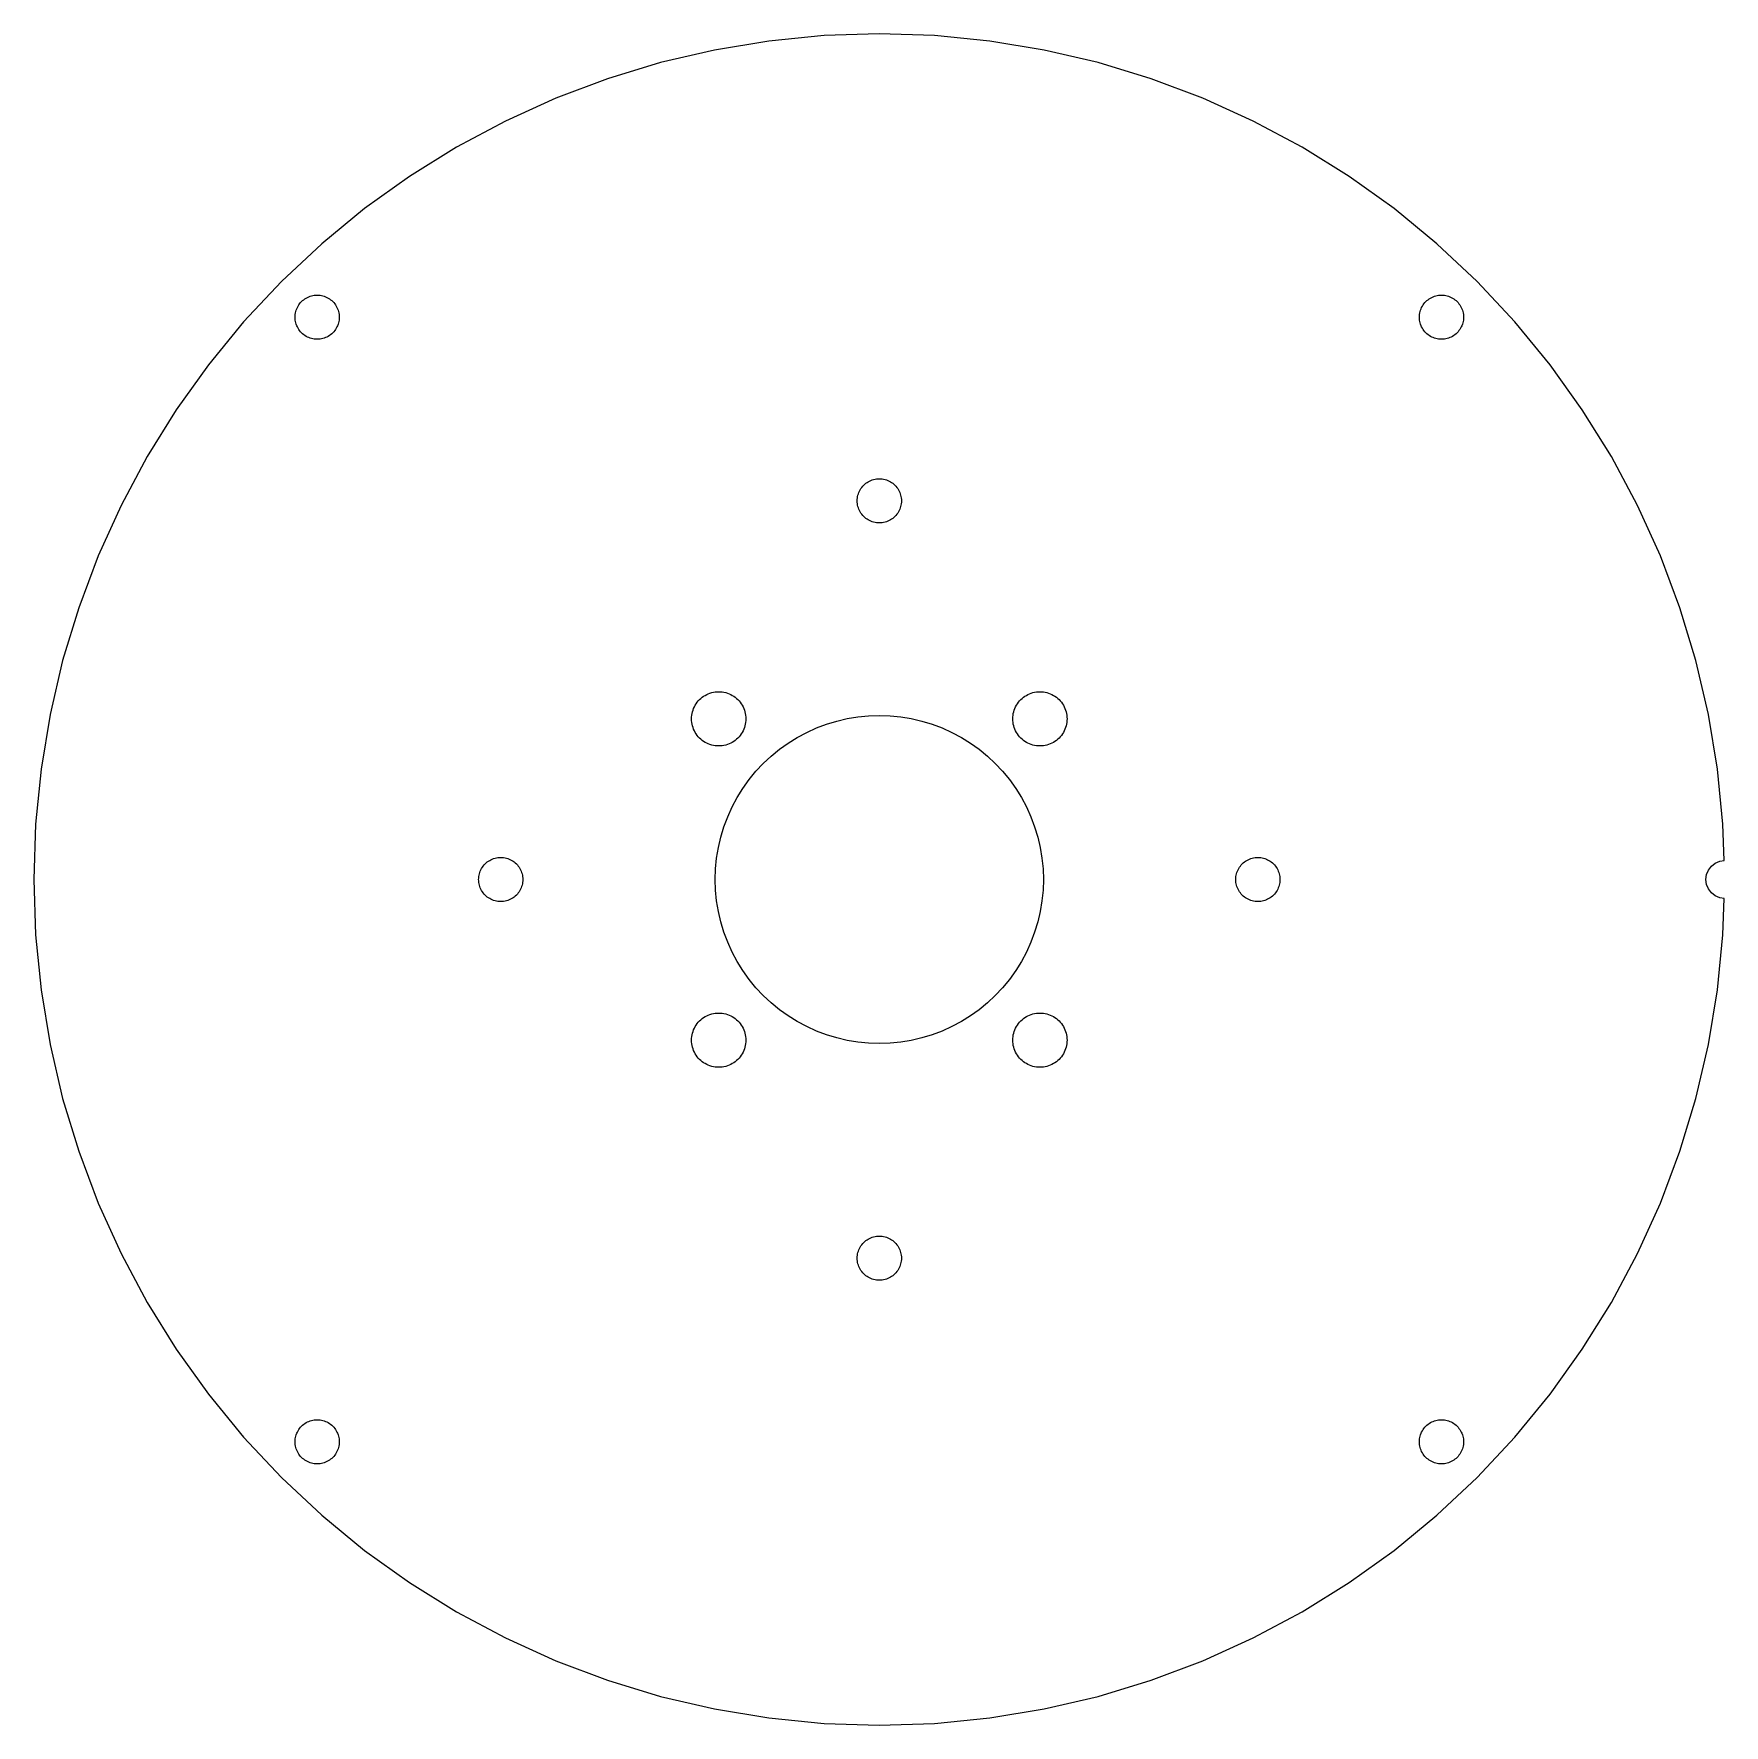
# Model space of a CAD drawing. Header units: metres. Extents: x -67 to 67, y -67 to 67.
import ezdxf

# ---------------------------------------------------------------- set-up
doc = ezdxf.new("R2010")
doc.units = ezdxf.units.M

msp = doc.modelspace()

# ---------------------------------------------------------------- linework, layer by layer
for p, q in [((0, 67), (-4.382, 66.8565)), ((4.382, 66.8565), (0, 67)), ((-13.071, 65.7126), (-17.3409, 64.717)), ((-8.74525, 66.4268), (-13.071, 65.7126)), ((-4.382, 66.8565), (-8.74525, 66.4268)), ((8.74525, 66.4268), (4.382, 66.8565)), ((13.071, 65.7126), (8.74525, 66.4268)), ((17.3409, 64.717), (13.071, 65.7126)), ((-17.3409, 64.717), (-21.5364, 63.4443)), ((21.5364, 63.4443), (17.3409, 64.717)), ((-21.5364, 63.4443), (-25.6398, 61.8999)), ((25.6398, 61.8999), (21.5364, 63.4443)), ((-25.6398, 61.8999), (-29.6333, 60.0905)), ((29.6333, 60.0905), (25.6398, 61.8999)), ((-29.6333, 60.0905), (-33.5, 58.0237)), ((33.5, 58.0237), (29.6333, 60.0905)), ((-33.5, 58.0237), (-37.2232, 55.7085)), ((37.2232, 55.7085), (33.5, 58.0237)), ((-37.2232, 55.7085), (-40.787, 53.1547)), ((40.787, 53.1547), (37.2232, 55.7085)), ((-40.787, 53.1547), (-44.1762, 50.3733)), ((44.1762, 50.3733), (40.787, 53.1547)), ((-44.1762, 50.3733), (-47.3761, 47.3761)), ((47.3761, 47.3761), (44.1762, 50.3733)), ((-47.3761, 47.3761), (-50.3733, 44.1762)), ((50.3733, 44.1762), (47.3761, 47.3761)), ((-46.0028, 45.52), (-45.9361, 45.6131)), ((-45.9361, 45.6131), (-45.8634, 45.7016)), ((-45.8634, 45.7016), (-45.7852, 45.7852)), ((-45.7852, 45.7852), (-45.7016, 45.8634)), ((-45.7016, 45.8634), (-45.6131, 45.9361)), ((-45.6131, 45.9361), (-45.52, 46.0028)), ((-45.52, 46.0028), (-45.4227, 46.0633)), ((-45.4227, 46.0633), (-45.3217, 46.1172)), ((-45.3217, 46.1172), (-45.2174, 46.1645)), ((-45.2174, 46.1645), (-45.1102, 46.2048)), ((-45.1102, 46.2048), (-45.0007, 46.2381)), ((-45.0007, 46.2381), (-44.8891, 46.2641)), ((-44.8891, 46.2641), (-44.7761, 46.2827)), ((-44.7761, 46.2827), (-44.6622, 46.294)), ((-44.6622, 46.294), (-44.5477, 46.2977)), ((-44.5477, 46.2977), (-44.4333, 46.294)), ((-44.4333, 46.294), (-44.3193, 46.2827)), ((-44.3193, 46.2827), (-44.2063, 46.2641)), ((-44.2063, 46.2641), (-44.0948, 46.2381)), ((-44.0948, 46.2381), (-43.9852, 46.2048)), ((-43.9852, 46.2048), (-43.878, 46.1645)), ((-43.878, 46.1645), (-43.7737, 46.1172)), ((-43.7737, 46.1172), (-43.6727, 46.0633)), ((-43.6727, 46.0633), (-43.5755, 46.0028)), ((-43.5755, 46.0028), (-43.4824, 45.9361)), ((-43.4824, 45.9361), (-43.3939, 45.8634)), ((-43.3939, 45.8634), (-43.3103, 45.7852)), ((-43.3103, 45.7852), (-43.232, 45.7016)), ((-43.232, 45.7016), (-43.1593, 45.6131)), ((-43.1593, 45.6131), (-43.0927, 45.52)), ((43.0927, 45.52), (43.1593, 45.6131)), ((43.1593, 45.6131), (43.232, 45.7016)), ((43.232, 45.7016), (43.3103, 45.7852)), ((43.3103, 45.7852), (43.3939, 45.8634)), ((43.3939, 45.8634), (43.4824, 45.9361)), ((43.4824, 45.9361), (43.5755, 46.0028)), ((43.5755, 46.0028), (43.6727, 46.0633)), ((43.6727, 46.0633), (43.7737, 46.1172)), ((43.7737, 46.1172), (43.878, 46.1645)), ((43.878, 46.1645), (43.9852, 46.2048)), ((43.9852, 46.2048), (44.0948, 46.2381)), ((44.0948, 46.2381), (44.2063, 46.2641)), ((44.2063, 46.2641), (44.3193, 46.2827)), ((44.3193, 46.2827), (44.4333, 46.294)), ((44.4333, 46.294), (44.5477, 46.2977)), ((44.5477, 46.2977), (44.6622, 46.294)), ((44.6622, 46.294), (44.7761, 46.2827)), ((44.7761, 46.2827), (44.8891, 46.2641)), ((44.8891, 46.2641), (45.0007, 46.2381)), ((45.0007, 46.2381), (45.1102, 46.2048)), ((45.1102, 46.2048), (45.2174, 46.1645)), ((45.2174, 46.1645), (45.3217, 46.1172)), ((45.3217, 46.1172), (45.4227, 46.0633)), ((45.4227, 46.0633), (45.52, 46.0028)), ((45.52, 46.0028), (45.6131, 45.9361)), ((45.6131, 45.9361), (45.7016, 45.8634)), ((45.7016, 45.8634), (45.7852, 45.7852)), ((45.7852, 45.7852), (45.8634, 45.7016)), ((45.8634, 45.7016), (45.9361, 45.6131)), ((45.9361, 45.6131), (46.0028, 45.52)), ((-46.2977, 44.5477), (-46.294, 44.6622)), ((-46.294, 44.4333), (-46.2977, 44.5477)), ((-46.294, 44.6622), (-46.2827, 44.7761)), ((-46.2827, 44.3193), (-46.294, 44.4333)), ((-46.2827, 44.7761), (-46.2641, 44.8891)), ((-46.2641, 44.2063), (-46.2827, 44.3193)), ((-46.2641, 44.8891), (-46.2381, 45.0007)), ((-46.2381, 45.0007), (-46.2048, 45.1102)), ((-46.2048, 45.1102), (-46.1645, 45.2174)), ((-46.1645, 45.2174), (-46.1172, 45.3217)), ((-46.1172, 45.3217), (-46.0633, 45.4227)), ((-46.0633, 45.4227), (-46.0028, 45.52)), ((-43.0927, 45.52), (-43.0322, 45.4227)), ((-43.0322, 45.4227), (-42.9782, 45.3217)), ((-42.9782, 45.3217), (-42.9309, 45.2174)), ((-42.9309, 45.2174), (-42.8906, 45.1102)), ((-42.8906, 45.1102), (-42.8573, 45.0007)), ((-42.8573, 45.0007), (-42.8313, 44.8891)), ((-42.8313, 44.8891), (-42.8127, 44.7761)), ((-42.8127, 44.3193), (-42.8313, 44.2063)), ((-42.8127, 44.7761), (-42.8015, 44.6622)), ((-42.8015, 44.4333), (-42.8127, 44.3193)), ((-42.8015, 44.6622), (-42.7977, 44.5477)), ((-42.7977, 44.5477), (-42.8015, 44.4333)), ((42.7977, 44.5477), (42.8015, 44.6622)), ((42.8015, 44.4333), (42.7977, 44.5477)), ((42.8015, 44.6622), (42.8127, 44.7761)), ((42.8127, 44.3193), (42.8015, 44.4333)), ((42.8127, 44.7761), (42.8313, 44.8891)), ((42.8313, 44.2063), (42.8127, 44.3193)), ((42.8313, 44.8891), (42.8573, 45.0007)), ((42.8573, 45.0007), (42.8906, 45.1102)), ((42.8906, 45.1102), (42.9309, 45.2174)), ((42.9309, 45.2174), (42.9782, 45.3217)), ((42.9782, 45.3217), (43.0322, 45.4227)), ((43.0322, 45.4227), (43.0927, 45.52)), ((46.0028, 45.52), (46.0633, 45.4227)), ((46.0633, 45.4227), (46.1172, 45.3217)), ((46.1172, 45.3217), (46.1645, 45.2174)), ((46.1645, 45.2174), (46.2048, 45.1102)), ((46.2048, 45.1102), (46.2381, 45.0007)), ((46.2381, 45.0007), (46.2641, 44.8891)), ((46.2641, 44.8891), (46.2827, 44.7761)), ((46.2827, 44.3193), (46.2641, 44.2063)), ((46.2827, 44.7761), (46.294, 44.6622)), ((46.294, 44.4333), (46.2827, 44.3193)), ((46.294, 44.6622), (46.2977, 44.5477)), ((46.2977, 44.5477), (46.294, 44.4333)), ((-50.3733, 44.1762), (-53.1547, 40.787)), ((-46.2381, 44.0948), (-46.2641, 44.2063)), ((-46.2048, 43.9852), (-46.2381, 44.0948)), ((-46.1645, 43.878), (-46.2048, 43.9852)), ((-46.1172, 43.7737), (-46.1645, 43.878)), ((-46.0633, 43.6727), (-46.1172, 43.7737)), ((-46.0028, 43.5755), (-46.0633, 43.6727)), ((-45.9361, 43.4824), (-46.0028, 43.5755)), ((-45.8634, 43.3939), (-45.9361, 43.4824)), ((-45.7852, 43.3103), (-45.8634, 43.3939)), ((-45.7016, 43.232), (-45.7852, 43.3103)), ((-45.6131, 43.1593), (-45.7016, 43.232)), ((-45.52, 43.0927), (-45.6131, 43.1593)), ((-45.4227, 43.0322), (-45.52, 43.0927)), ((-45.3217, 42.9782), (-45.4227, 43.0322)), ((-45.2174, 42.9309), (-45.3217, 42.9782)), ((-45.1102, 42.8906), (-45.2174, 42.9309)), ((-45.0007, 42.8573), (-45.1102, 42.8906)), ((-43.9852, 42.8906), (-44.0948, 42.8573)), ((-43.878, 42.9309), (-43.9852, 42.8906)), ((-43.7737, 42.9782), (-43.878, 42.9309)), ((-43.6727, 43.0322), (-43.7737, 42.9782)), ((-43.5755, 43.0927), (-43.6727, 43.0322)), ((-43.4824, 43.1593), (-43.5755, 43.0927)), ((-43.3939, 43.232), (-43.4824, 43.1593)), ((-43.3103, 43.3103), (-43.3939, 43.232)), ((-43.232, 43.3939), (-43.3103, 43.3103)), ((-43.1593, 43.4824), (-43.232, 43.3939)), ((-43.0927, 43.5755), (-43.1593, 43.4824)), ((-43.0322, 43.6727), (-43.0927, 43.5755)), ((-42.9782, 43.7737), (-43.0322, 43.6727)), ((-42.9309, 43.878), (-42.9782, 43.7737)), ((-42.8906, 43.9852), (-42.9309, 43.878)), ((-42.8573, 44.0948), (-42.8906, 43.9852)), ((-42.8313, 44.2063), (-42.8573, 44.0948)), ((42.8573, 44.0948), (42.8313, 44.2063)), ((42.8906, 43.9852), (42.8573, 44.0948)), ((42.9309, 43.878), (42.8906, 43.9852)), ((42.9782, 43.7737), (42.9309, 43.878)), ((43.0322, 43.6727), (42.9782, 43.7737)), ((43.0927, 43.5755), (43.0322, 43.6727)), ((43.1593, 43.4824), (43.0927, 43.5755)), ((43.232, 43.3939), (43.1593, 43.4824)), ((43.3103, 43.3103), (43.232, 43.3939)), ((43.3939, 43.232), (43.3103, 43.3103)), ((43.4824, 43.1593), (43.3939, 43.232)), ((43.5755, 43.0927), (43.4824, 43.1593)), ((43.6727, 43.0322), (43.5755, 43.0927)), ((43.7737, 42.9782), (43.6727, 43.0322)), ((43.878, 42.9309), (43.7737, 42.9782)), ((43.9852, 42.8906), (43.878, 42.9309)), ((44.0948, 42.8573), (43.9852, 42.8906)), ((45.1102, 42.8906), (45.0007, 42.8573)), ((45.2174, 42.9309), (45.1102, 42.8906)), ((45.3217, 42.9782), (45.2174, 42.9309)), ((45.4227, 43.0322), (45.3217, 42.9782)), ((45.52, 43.0927), (45.4227, 43.0322)), ((45.6131, 43.1593), (45.52, 43.0927)), ((45.7016, 43.232), (45.6131, 43.1593)), ((45.7852, 43.3103), (45.7016, 43.232)), ((45.8634, 43.3939), (45.7852, 43.3103)), ((45.9361, 43.4824), (45.8634, 43.3939)), ((46.0028, 43.5755), (45.9361, 43.4824)), ((46.0633, 43.6727), (46.0028, 43.5755)), ((46.1172, 43.7737), (46.0633, 43.6727)), ((46.1645, 43.878), (46.1172, 43.7737)), ((46.2048, 43.9852), (46.1645, 43.878)), ((46.2381, 44.0948), (46.2048, 43.9852)), ((46.2641, 44.2063), (46.2381, 44.0948)), ((53.1547, 40.787), (50.3733, 44.1762)), ((-44.8891, 42.8313), (-45.0007, 42.8573)), ((-44.7761, 42.8127), (-44.8891, 42.8313)), ((-44.6622, 42.8015), (-44.7761, 42.8127)), ((-44.5477, 42.7977), (-44.6622, 42.8015)), ((-44.4333, 42.8015), (-44.5477, 42.7977)), ((-44.3193, 42.8127), (-44.4333, 42.8015)), ((-44.2063, 42.8313), (-44.3193, 42.8127)), ((-44.0948, 42.8573), (-44.2063, 42.8313)), ((44.2063, 42.8313), (44.0948, 42.8573)), ((44.3193, 42.8127), (44.2063, 42.8313)), ((44.4333, 42.8015), (44.3193, 42.8127)), ((44.5477, 42.7977), (44.4333, 42.8015)), ((44.6622, 42.8015), (44.5477, 42.7977)), ((44.7761, 42.8127), (44.6622, 42.8015)), ((44.8891, 42.8313), (44.7761, 42.8127)), ((45.0007, 42.8573), (44.8891, 42.8313)), ((-53.1547, 40.787), (-55.7085, 37.2232)), ((55.7085, 37.2232), (53.1547, 40.787)), ((-55.7085, 37.2232), (-58.0237, 33.5)), ((58.0237, 33.5), (55.7085, 37.2232)), ((-58.0237, 33.5), (-60.0905, 29.6333)), ((60.0905, 29.6333), (58.0237, 33.5)), ((-1.56952, 30.774), (-1.51553, 30.875)), ((-1.51553, 30.875), (-1.45506, 30.9722)), ((-1.45506, 30.9722), (-1.38837, 31.0653)), ((-1.38837, 31.0653), (-1.31572, 31.1539)), ((-1.31572, 31.1539), (-1.23743, 31.2374)), ((-1.23743, 31.2374), (-1.15385, 31.3157)), ((-1.15385, 31.3157), (-1.06532, 31.3884)), ((-1.06532, 31.3884), (-0.972244, 31.4551)), ((-0.972244, 31.4551), (-0.875, 31.5155)), ((-0.875, 31.5155), (-0.774002, 31.5695)), ((-0.774002, 31.5695), (-0.669693, 31.6168)), ((-0.669693, 31.6168), (-0.562515, 31.6571)), ((-0.562515, 31.6571), (-0.452927, 31.6904)), ((-0.452927, 31.6904), (-0.3414, 31.7164)), ((-0.3414, 31.7164), (-0.228409, 31.735)), ((-0.228409, 31.735), (-0.114441, 31.7462)), ((-0.114441, 31.7462), (0, 31.75)), ((0, 31.75), (0.114441, 31.7462)), ((0.114441, 31.7462), (0.228409, 31.735)), ((0.228409, 31.735), (0.3414, 31.7164)), ((0.3414, 31.7164), (0.452927, 31.6904)), ((0.452927, 31.6904), (0.562515, 31.6571)), ((0.562515, 31.6571), (0.669693, 31.6168)), ((0.669693, 31.6168), (0.774002, 31.5695)), ((0.774002, 31.5695), (0.875, 31.5155)), ((0.875, 31.5155), (0.972244, 31.4551)), ((0.972244, 31.4551), (1.06532, 31.3884)), ((1.06532, 31.3884), (1.15385, 31.3157)), ((1.15385, 31.3157), (1.23743, 31.2374)), ((1.23743, 31.2374), (1.31572, 31.1539)), ((1.31572, 31.1539), (1.38837, 31.0653)), ((1.38837, 31.0653), (1.45506, 30.9722)), ((1.45506, 30.9722), (1.51553, 30.875)), ((1.51553, 30.875), (1.56952, 30.774)), ((-60.0905, 29.6333), (-61.8999, 25.6398)), ((-1.75, 30), (-1.74625, 30.1144)), ((-1.74625, 29.8855), (-1.75, 30)), ((-1.74625, 30.1144), (-1.73502, 30.2284)), ((-1.73502, 29.7716), (-1.74625, 29.8855)), ((-1.73502, 30.2284), (-1.71637, 30.3414)), ((-1.71637, 29.6586), (-1.73502, 29.7716)), ((-1.71637, 30.3414), (-1.69037, 30.4529)), ((-1.69037, 29.5471), (-1.71637, 29.6586)), ((-1.69037, 30.4529), (-1.65712, 30.5625)), ((-1.65712, 29.4375), (-1.69037, 29.5471)), ((-1.65712, 30.5625), (-1.61678, 30.6697)), ((-1.61678, 30.6697), (-1.56952, 30.774)), ((1.56952, 30.774), (1.61678, 30.6697)), ((1.61678, 30.6697), (1.65712, 30.5625)), ((1.65712, 30.5625), (1.69037, 30.4529)), ((1.69037, 29.5471), (1.65712, 29.4375)), ((1.69037, 30.4529), (1.71637, 30.3414)), ((1.71637, 29.6586), (1.69037, 29.5471)), ((1.71637, 30.3414), (1.73502, 30.2284)), ((1.73502, 29.7716), (1.71637, 29.6586)), ((1.73502, 30.2284), (1.74625, 30.1144)), ((1.74625, 29.8855), (1.73502, 29.7716)), ((1.74625, 30.1144), (1.75, 30)), ((1.75, 30), (1.74625, 29.8855)), ((61.8999, 25.6398), (60.0905, 29.6333)), ((-1.61678, 29.3303), (-1.65712, 29.4375)), ((-1.56952, 29.226), (-1.61678, 29.3303)), ((-1.51553, 29.125), (-1.56952, 29.226)), ((-1.45506, 29.0277), (-1.51553, 29.125)), ((-1.38837, 28.9347), (-1.45506, 29.0277)), ((-1.31572, 28.8461), (-1.38837, 28.9347)), ((-1.23743, 28.7626), (-1.31572, 28.8461)), ((-1.15385, 28.6843), (-1.23743, 28.7626)), ((-1.06532, 28.6116), (-1.15385, 28.6843)), ((-0.972244, 28.5449), (-1.06532, 28.6116)), ((-0.875, 28.4845), (-0.972244, 28.5449)), ((-0.774002, 28.4305), (-0.875, 28.4845)), ((-0.669693, 28.3832), (-0.774002, 28.4305)), ((-0.562515, 28.3429), (-0.669693, 28.3832)), ((-0.452927, 28.3096), (-0.562515, 28.3429)), ((-0.3414, 28.2836), (-0.452927, 28.3096)), ((-0.228409, 28.265), (-0.3414, 28.2836)), ((-0.114441, 28.2537), (-0.228409, 28.265)), ((0, 28.25), (-0.114441, 28.2537)), ((0.114441, 28.2537), (0, 28.25)), ((0.228409, 28.265), (0.114441, 28.2537)), ((0.3414, 28.2836), (0.228409, 28.265)), ((0.452927, 28.3096), (0.3414, 28.2836)), ((0.562515, 28.3429), (0.452927, 28.3096)), ((0.669693, 28.3832), (0.562515, 28.3429)), ((0.774002, 28.4305), (0.669693, 28.3832)), ((0.875, 28.4845), (0.774002, 28.4305)), ((0.972244, 28.5449), (0.875, 28.4845)), ((1.06532, 28.6116), (0.972244, 28.5449)), ((1.15385, 28.6843), (1.06532, 28.6116)), ((1.23743, 28.7626), (1.15385, 28.6843)), ((1.31572, 28.8461), (1.23743, 28.7626)), ((1.38837, 28.9347), (1.31572, 28.8461)), ((1.45506, 29.0277), (1.38837, 28.9347)), ((1.51553, 29.125), (1.45506, 29.0277)), ((1.56952, 29.226), (1.51553, 29.125)), ((1.61678, 29.3303), (1.56952, 29.226)), ((1.65712, 29.4375), (1.61678, 29.3303)), ((-61.8999, 25.6398), (-63.4443, 21.5364)), ((63.4443, 21.5364), (61.8999, 25.6398)), ((-63.4443, 21.5364), (-64.717, 17.3409)), ((64.717, 17.3409), (63.4443, 21.5364)), ((-64.717, 17.3409), (-65.7126, 13.071)), ((65.7126, 13.071), (64.717, 17.3409)), ((-13.5507, 14.7142), (-13.419, 14.7638)), ((-13.419, 14.7638), (-13.2844, 14.8047)), ((-13.2844, 14.8047), (-13.1474, 14.8366)), ((-13.1474, 14.8366), (-13.0085, 14.8595)), ((-13.0085, 14.8595), (-12.8685, 14.8733)), ((-12.8685, 14.8733), (-12.7279, 14.8779)), ((-12.7279, 14.8779), (-12.5873, 14.8733)), ((-12.5873, 14.8733), (-12.4473, 14.8595)), ((-12.4473, 14.8595), (-12.3085, 14.8366)), ((-12.3085, 14.8366), (-12.1714, 14.8047)), ((-12.1714, 14.8047), (-12.0368, 14.7638)), ((-12.0368, 14.7638), (-11.9052, 14.7142)), ((11.9052, 14.7142), (12.0368, 14.7638)), ((12.0368, 14.7638), (12.1714, 14.8047)), ((12.1714, 14.8047), (12.3085, 14.8366)), ((12.3085, 14.8366), (12.4473, 14.8595)), ((12.4473, 14.8595), (12.5873, 14.8733)), ((12.5873, 14.8733), (12.7279, 14.8779)), ((12.7279, 14.8779), (12.8685, 14.8733)), ((12.8685, 14.8733), (13.0085, 14.8595)), ((13.0085, 14.8595), (13.1474, 14.8366)), ((13.1474, 14.8366), (13.2844, 14.8047)), ((13.2844, 14.8047), (13.419, 14.7638)), ((13.419, 14.7638), (13.5507, 14.7142)), ((-14.8047, 13.2844), (-14.7638, 13.419)), ((-14.7638, 13.419), (-14.7142, 13.5507)), ((-14.7142, 13.5507), (-14.6562, 13.6788)), ((-14.6562, 13.6788), (-14.5899, 13.8029)), ((-14.5899, 13.8029), (-14.5156, 13.9224)), ((-14.5156, 13.9224), (-14.4336, 14.0368)), ((-14.4336, 14.0368), (-14.3444, 14.1455)), ((-14.3444, 14.1455), (-14.2482, 14.2482)), ((-14.2482, 14.2482), (-14.1455, 14.3444)), ((-14.1455, 14.3444), (-14.0368, 14.4336)), ((-14.0368, 14.4336), (-13.9224, 14.5156)), ((-13.9224, 14.5156), (-13.8029, 14.5899)), ((-13.8029, 14.5899), (-13.6788, 14.6562)), ((-13.6788, 14.6562), (-13.5507, 14.7142)), ((-11.9052, 14.7142), (-11.777, 14.6562)), ((-11.777, 14.6562), (-11.6529, 14.5899)), ((-11.6529, 14.5899), (-11.5334, 14.5156)), ((-11.5334, 14.5156), (-11.4191, 14.4336)), ((-11.4191, 14.4336), (-11.3103, 14.3444)), ((-11.3103, 14.3444), (-11.2076, 14.2482)), ((-11.2076, 14.2482), (-11.1115, 14.1455)), ((-11.1115, 14.1455), (-11.0222, 14.0368)), ((-11.0222, 14.0368), (-10.9403, 13.9224)), ((-10.9403, 13.9224), (-10.866, 13.8029)), ((-10.866, 13.8029), (-10.7996, 13.6788)), ((-10.7996, 13.6788), (-10.7416, 13.5507)), ((-10.7416, 13.5507), (-10.692, 13.419)), ((-10.692, 13.419), (-10.6512, 13.2844)), ((10.6512, 13.2844), (10.692, 13.419)), ((10.692, 13.419), (10.7416, 13.5507)), ((10.7416, 13.5507), (10.7996, 13.6788)), ((10.7996, 13.6788), (10.866, 13.8029)), ((10.866, 13.8029), (10.9403, 13.9224)), ((10.9403, 13.9224), (11.0222, 14.0368)), ((11.0222, 14.0368), (11.1115, 14.1455)), ((11.1115, 14.1455), (11.2076, 14.2482)), ((11.2076, 14.2482), (11.3103, 14.3444)), ((11.3103, 14.3444), (11.4191, 14.4336)), ((11.4191, 14.4336), (11.5334, 14.5156)), ((11.5334, 14.5156), (11.6529, 14.5899)), ((11.6529, 14.5899), (11.777, 14.6562)), ((11.777, 14.6562), (11.9052, 14.7142)), ((13.5507, 14.7142), (13.6788, 14.6562)), ((13.6788, 14.6562), (13.8029, 14.5899)), ((13.8029, 14.5899), (13.9224, 14.5156)), ((13.9224, 14.5156), (14.0368, 14.4336)), ((14.0368, 14.4336), (14.1455, 14.3444)), ((14.1455, 14.3444), (14.2482, 14.2482)), ((14.2482, 14.2482), (14.3444, 14.1455)), ((14.3444, 14.1455), (14.4336, 14.0368)), ((14.4336, 14.0368), (14.5156, 13.9224)), ((14.5156, 13.9224), (14.5899, 13.8029)), ((14.5899, 13.8029), (14.6562, 13.6788)), ((14.6562, 13.6788), (14.7142, 13.5507)), ((14.7142, 13.5507), (14.7638, 13.419)), ((14.7638, 13.419), (14.8047, 13.2844)), ((-65.7126, 13.071), (-66.4268, 8.74525)), ((-14.8779, 12.7279), (-14.8733, 12.8685)), ((-14.8733, 12.5873), (-14.8779, 12.7279)), ((-14.8733, 12.8685), (-14.8595, 13.0085)), ((-14.8595, 12.4473), (-14.8733, 12.5873)), ((-14.8595, 13.0085), (-14.8366, 13.1474)), ((-14.8366, 12.3085), (-14.8595, 12.4473)), ((-14.8366, 13.1474), (-14.8047, 13.2844)), ((-14.8047, 12.1714), (-14.8366, 12.3085)), ((-14.7638, 12.0368), (-14.8047, 12.1714)), ((-10.6512, 12.1714), (-10.692, 12.0368)), ((-10.6512, 13.2844), (-10.6192, 13.1474)), ((-10.6192, 12.3085), (-10.6512, 12.1714)), ((-10.6192, 13.1474), (-10.5963, 13.0085)), ((-10.5963, 12.4473), (-10.6192, 12.3085)), ((-10.5963, 13.0085), (-10.5825, 12.8685)), ((-10.5825, 12.5873), (-10.5963, 12.4473)), ((-10.5825, 12.8685), (-10.5779, 12.7279)), ((-10.5779, 12.7279), (-10.5825, 12.5873)), ((-4.97488, 12.0104), (-4.17871, 12.3101)), ((-4.17871, 12.3101), (-3.36464, 12.557)), ((-3.36464, 12.557), (-2.53616, 12.7502)), ((-2.53616, 12.7502), (-1.69684, 12.8888)), ((-1.69684, 12.8888), (-0.850235, 12.9722)), ((-0.850235, 12.9722), (0, 13)), ((0, 13), (0.850235, 12.9722)), ((0.850235, 12.9722), (1.69684, 12.8888)), ((1.69684, 12.8888), (2.53616, 12.7502)), ((2.53616, 12.7502), (3.36464, 12.557)), ((3.36464, 12.557), (4.17871, 12.3101)), ((4.17871, 12.3101), (4.97488, 12.0104)), ((10.5779, 12.7279), (10.5825, 12.8685)), ((10.5825, 12.5873), (10.5779, 12.7279)), ((10.5825, 12.8685), (10.5963, 13.0085)), ((10.5963, 12.4473), (10.5825, 12.5873)), ((10.5963, 13.0085), (10.6192, 13.1474)), ((10.6192, 12.3085), (10.5963, 12.4473)), ((10.6192, 13.1474), (10.6512, 13.2844)), ((10.6512, 12.1714), (10.6192, 12.3085)), ((10.692, 12.0368), (10.6512, 12.1714)), ((14.8047, 12.1714), (14.7638, 12.0368)), ((14.8047, 13.2844), (14.8366, 13.1474)), ((14.8366, 12.3085), (14.8047, 12.1714)), ((14.8366, 13.1474), (14.8595, 13.0085)), ((14.8595, 12.4473), (14.8366, 12.3085)), ((14.8595, 13.0085), (14.8733, 12.8685)), ((14.8733, 12.5873), (14.8595, 12.4473)), ((14.8733, 12.8685), (14.8779, 12.7279)), ((14.8779, 12.7279), (14.8733, 12.5873)), ((66.4268, 8.74525), (65.7126, 13.071)), ((-14.7142, 11.9052), (-14.7638, 12.0368)), ((-14.6562, 11.777), (-14.7142, 11.9052)), ((-14.5899, 11.6529), (-14.6562, 11.777)), ((-14.5156, 11.5334), (-14.5899, 11.6529)), ((-14.4336, 11.4191), (-14.5156, 11.5334)), ((-14.3444, 11.3103), (-14.4336, 11.4191)), ((-14.2482, 11.2076), (-14.3444, 11.3103)), ((-14.1455, 11.1115), (-14.2482, 11.2076)), ((-14.0368, 11.0222), (-14.1455, 11.1115)), ((-13.9224, 10.9403), (-14.0368, 11.0222)), ((-13.8029, 10.866), (-13.9224, 10.9403)), ((-13.6788, 10.7996), (-13.8029, 10.866)), ((-13.5507, 10.7416), (-13.6788, 10.7996)), ((-13.419, 10.692), (-13.5507, 10.7416)), ((-11.9052, 10.7416), (-12.0368, 10.692)), ((-11.777, 10.7996), (-11.9052, 10.7416)), ((-11.6529, 10.866), (-11.777, 10.7996)), ((-11.5334, 10.9403), (-11.6529, 10.866)), ((-11.4191, 11.0222), (-11.5334, 10.9403)), ((-11.3103, 11.1115), (-11.4191, 11.0222)), ((-11.2076, 11.2076), (-11.3103, 11.1115)), ((-11.1115, 11.3103), (-11.2076, 11.2076)), ((-11.0222, 11.4191), (-11.1115, 11.3103)), ((-10.9403, 11.5334), (-11.0222, 11.4191)), ((-10.866, 11.6529), (-10.9403, 11.5334)), ((-10.7996, 11.777), (-10.866, 11.6529)), ((-10.7416, 11.9052), (-10.7996, 11.777)), ((-10.692, 12.0368), (-10.7416, 11.9052)), ((-7.91389, 10.3136), (-7.22241, 10.8091)), ((-7.22241, 10.8091), (-6.5, 11.2583)), ((-6.5, 11.2583), (-5.74974, 11.6593)), ((-5.74974, 11.6593), (-4.97488, 12.0104)), ((4.97488, 12.0104), (5.74974, 11.6593)), ((5.74974, 11.6593), (6.5, 11.2583)), ((6.5, 11.2583), (7.22241, 10.8091)), ((7.22241, 10.8091), (7.91389, 10.3136)), ((10.7416, 11.9052), (10.692, 12.0368)), ((10.7996, 11.777), (10.7416, 11.9052)), ((10.866, 11.6529), (10.7996, 11.777)), ((10.9403, 11.5334), (10.866, 11.6529)), ((11.0222, 11.4191), (10.9403, 11.5334)), ((11.1115, 11.3103), (11.0222, 11.4191)), ((11.2076, 11.2076), (11.1115, 11.3103)), ((11.3103, 11.1115), (11.2076, 11.2076)), ((11.4191, 11.0222), (11.3103, 11.1115)), ((11.5334, 10.9403), (11.4191, 11.0222)), ((11.6529, 10.866), (11.5334, 10.9403)), ((11.777, 10.7996), (11.6529, 10.866)), ((11.9052, 10.7416), (11.777, 10.7996)), ((12.0368, 10.692), (11.9052, 10.7416)), ((13.5507, 10.7416), (13.419, 10.692)), ((13.6788, 10.7996), (13.5507, 10.7416)), ((13.8029, 10.866), (13.6788, 10.7996)), ((13.9224, 10.9403), (13.8029, 10.866)), ((14.0368, 11.0222), (13.9224, 10.9403)), ((14.1455, 11.1115), (14.0368, 11.0222)), ((14.2482, 11.2076), (14.1455, 11.1115)), ((14.3444, 11.3103), (14.2482, 11.2076)), ((14.4336, 11.4191), (14.3444, 11.3103)), ((14.5156, 11.5334), (14.4336, 11.4191)), ((14.5899, 11.6529), (14.5156, 11.5334)), ((14.6562, 11.777), (14.5899, 11.6529)), ((14.7142, 11.9052), (14.6562, 11.777)), ((14.7638, 12.0368), (14.7142, 11.9052)), ((-13.2844, 10.6512), (-13.419, 10.692)), ((-13.1474, 10.6192), (-13.2844, 10.6512)), ((-13.0085, 10.5963), (-13.1474, 10.6192)), ((-12.8685, 10.5825), (-13.0085, 10.5963)), ((-12.7279, 10.5779), (-12.8685, 10.5825)), ((-12.5873, 10.5825), (-12.7279, 10.5779)), ((-12.4473, 10.5963), (-12.5873, 10.5825)), ((-12.3085, 10.6192), (-12.4473, 10.5963)), ((-12.1714, 10.6512), (-12.3085, 10.6192)), ((-12.0368, 10.692), (-12.1714, 10.6512)), ((-9.19238, 9.19238), (-8.57149, 9.77391)), ((-8.57149, 9.77391), (-7.91389, 10.3136)), ((7.91389, 10.3136), (8.57149, 9.77391)), ((8.57149, 9.77391), (9.19238, 9.19238)), ((12.1714, 10.6512), (12.0368, 10.692)), ((12.3085, 10.6192), (12.1714, 10.6512)), ((12.4473, 10.5963), (12.3085, 10.6192)), ((12.5873, 10.5825), (12.4473, 10.5963)), ((12.7279, 10.5779), (12.5873, 10.5825)), ((12.8685, 10.5825), (12.7279, 10.5779)), ((13.0085, 10.5963), (12.8685, 10.5825)), ((13.1474, 10.6192), (13.0085, 10.5963)), ((13.2844, 10.6512), (13.1474, 10.6192)), ((13.419, 10.692), (13.2844, 10.6512)), ((-66.4268, 8.74525), (-66.8565, 4.382)), ((-10.3136, 7.91389), (-9.77391, 8.57149)), ((-9.77391, 8.57149), (-9.19238, 9.19238)), ((9.19238, 9.19238), (9.77391, 8.57149)), ((9.77391, 8.57149), (10.3136, 7.91389)), ((66.8565, 4.382), (66.4268, 8.74525)), ((-11.2583, 6.5), (-10.8091, 7.22241)), ((-10.8091, 7.22241), (-10.3136, 7.91389)), ((10.3136, 7.91389), (10.8091, 7.22241)), ((10.8091, 7.22241), (11.2583, 6.5)), ((-12.0104, 4.97488), (-11.6593, 5.74974)), ((-11.6593, 5.74974), (-11.2583, 6.5)), ((11.2583, 6.5), (11.6593, 5.74974)), ((11.6593, 5.74974), (12.0104, 4.97488)), ((-66.8565, 4.382), (-67, 0)), ((-12.557, 3.36464), (-12.3101, 4.17871)), ((-12.3101, 4.17871), (-12.0104, 4.97488)), ((12.0104, 4.97488), (12.3101, 4.17871)), ((12.3101, 4.17871), (12.557, 3.36464)), ((66.9511, 1.49356), (66.8565, 4.382)), ((-12.7502, 2.53616), (-12.557, 3.36464)), ((12.557, 3.36464), (12.7502, 2.53616)), ((-31.1539, 1.31572), (-31.0653, 1.38837)), ((-31.0653, 1.38837), (-30.9722, 1.45506)), ((-30.9722, 1.45506), (-30.875, 1.51553)), ((-30.875, 1.51553), (-30.774, 1.56952)), ((-30.774, 1.56952), (-30.6697, 1.61678)), ((-30.6697, 1.61678), (-30.5625, 1.65712)), ((-30.5625, 1.65712), (-30.4529, 1.69037)), ((-30.4529, 1.69037), (-30.3414, 1.71637)), ((-30.3414, 1.71637), (-30.2284, 1.73502)), ((-30.2284, 1.73502), (-30.1144, 1.74625)), ((-30.1144, 1.74625), (-30, 1.75)), ((-30, 1.75), (-29.8855, 1.74625)), ((-29.8855, 1.74625), (-29.7716, 1.73502)), ((-29.7716, 1.73502), (-29.6586, 1.71637)), ((-29.6586, 1.71637), (-29.5471, 1.69037)), ((-29.5471, 1.69037), (-29.4375, 1.65712)), ((-29.4375, 1.65712), (-29.3303, 1.61678)), ((-29.3303, 1.61678), (-29.226, 1.56952)), ((-29.226, 1.56952), (-29.125, 1.51553)), ((-29.125, 1.51553), (-29.0277, 1.45506)), ((-29.0277, 1.45506), (-28.9347, 1.38837)), ((-28.9347, 1.38837), (-28.8461, 1.31572)), ((-12.9722, 0.850235), (-12.8888, 1.69684)), ((-12.8888, 1.69684), (-12.7502, 2.53616)), ((12.7502, 2.53616), (12.8888, 1.69684)), ((12.8888, 1.69684), (12.9722, 0.850235)), ((28.8461, 1.31572), (28.9347, 1.38837)), ((28.9347, 1.38837), (29.0277, 1.45506)), ((29.0277, 1.45506), (29.125, 1.51553)), ((29.125, 1.51553), (29.226, 1.56952)), ((29.226, 1.56952), (29.3303, 1.61678)), ((29.3303, 1.61678), (29.4375, 1.65712)), ((29.4375, 1.65712), (29.5471, 1.69037)), ((29.5471, 1.69037), (29.6586, 1.71637)), ((29.6586, 1.71637), (29.7716, 1.73502)), ((29.7716, 1.73502), (29.8855, 1.74625)), ((29.8855, 1.74625), (30, 1.75)), ((30, 1.75), (30.1144, 1.74625)), ((30.1144, 1.74625), (30.2284, 1.73502)), ((30.2284, 1.73502), (30.3414, 1.71637)), ((30.3414, 1.71637), (30.4529, 1.69037)), ((30.4529, 1.69037), (30.5625, 1.65712)), ((30.5625, 1.65712), (30.6697, 1.61678)), ((30.6697, 1.61678), (30.774, 1.56952)), ((30.774, 1.56952), (30.875, 1.51553)), ((30.875, 1.51553), (30.9722, 1.45506)), ((30.9722, 1.45506), (31.0653, 1.38837)), ((31.0653, 1.38837), (31.1539, 1.31572)), ((66.25, 1.29903), (66.6118, 1.44888)), ((66.6118, 1.44888), (66.9511, 1.49356)), ((-67, 0), (-66.8565, -4.382)), ((-31.75, 0), (-31.7462, 0.114441)), ((-31.7462, -0.114441), (-31.75, 0)), ((-31.7462, 0.114441), (-31.735, 0.228409)), ((-31.735, 0.228409), (-31.7164, 0.3414)), ((-31.7164, 0.3414), (-31.6904, 0.452927)), ((-31.6904, 0.452927), (-31.6571, 0.562515)), ((-31.6571, 0.562515), (-31.6168, 0.669693)), ((-31.6168, 0.669693), (-31.5695, 0.774002)), ((-31.5695, 0.774002), (-31.5155, 0.875)), ((-31.5155, 0.875), (-31.4551, 0.972244)), ((-31.4551, 0.972244), (-31.3884, 1.06532)), ((-31.3884, 1.06532), (-31.3157, 1.15385)), ((-31.3157, 1.15385), (-31.2374, 1.23743)), ((-31.2374, 1.23743), (-31.1539, 1.31572)), ((-28.8461, 1.31572), (-28.7626, 1.23743)), ((-28.7626, 1.23743), (-28.6843, 1.15385)), ((-28.6843, 1.15385), (-28.6116, 1.06532)), ((-28.6116, 1.06532), (-28.5449, 0.972244)), ((-28.5449, 0.972244), (-28.4845, 0.875)), ((-28.4845, 0.875), (-28.4305, 0.774002)), ((-28.4305, 0.774002), (-28.3832, 0.669693)), ((-28.3832, 0.669693), (-28.3429, 0.562515)), ((-28.3429, 0.562515), (-28.3096, 0.452927)), ((-28.3096, 0.452927), (-28.2836, 0.3414)), ((-28.2836, 0.3414), (-28.265, 0.228409)), ((-28.265, 0.228409), (-28.2537, 0.114441)), ((-28.2537, 0.114441), (-28.25, 0)), ((-28.25, 0), (-28.2537, -0.114441)), ((-13, 0), (-12.9722, 0.850235)), ((-12.9722, -0.850235), (-13, 0)), ((12.9722, 0.850235), (13, 0)), ((13, 0), (12.9722, -0.850235)), ((28.25, 0), (28.2537, 0.114441)), ((28.2537, -0.114441), (28.25, 0)), ((28.2537, 0.114441), (28.265, 0.228409)), ((28.265, 0.228409), (28.2836, 0.3414)), ((28.2836, 0.3414), (28.3096, 0.452927)), ((28.3096, 0.452927), (28.3429, 0.562515)), ((28.3429, 0.562515), (28.3832, 0.669693)), ((28.3832, 0.669693), (28.4305, 0.774002)), ((28.4305, 0.774002), (28.4845, 0.875)), ((28.4845, 0.875), (28.5449, 0.972244)), ((28.5449, 0.972244), (28.6116, 1.06532)), ((28.6116, 1.06532), (28.6843, 1.15385)), ((28.6843, 1.15385), (28.7626, 1.23743)), ((28.7626, 1.23743), (28.8461, 1.31572)), ((31.1539, 1.31572), (31.2374, 1.23743)), ((31.2374, 1.23743), (31.3157, 1.15385)), ((31.3157, 1.15385), (31.3884, 1.06532)), ((31.3884, 1.06532), (31.4551, 0.972244)), ((31.4551, 0.972244), (31.5155, 0.875)), ((31.5155, 0.875), (31.5695, 0.774002)), ((31.5695, 0.774002), (31.6168, 0.669693)), ((31.6168, 0.669693), (31.6571, 0.562515)), ((31.6571, 0.562515), (31.6904, 0.452927)), ((31.6904, 0.452927), (31.7164, 0.3414)), ((31.7164, 0.3414), (31.735, 0.228409)), ((31.735, 0.228409), (31.7462, 0.114441)), ((31.7462, 0.114441), (31.75, 0)), ((31.75, 0), (31.7462, -0.114441)), ((65.5, 0), (65.5511, 0.388214)), ((65.5511, -0.388214), (65.5, 0)), ((65.5511, 0.388214), (65.701, 0.75)), ((65.701, 0.75), (65.9393, 1.06065)), ((65.9393, 1.06065), (66.25, 1.29903)), ((-31.735, -0.228409), (-31.7462, -0.114441)), ((-31.7164, -0.3414), (-31.735, -0.228409)), ((-31.6904, -0.452927), (-31.7164, -0.3414)), ((-31.6571, -0.562515), (-31.6904, -0.452927)), ((-31.6168, -0.669693), (-31.6571, -0.562515)), ((-31.5695, -0.774002), (-31.6168, -0.669693)), ((-31.5155, -0.875), (-31.5695, -0.774002)), ((-31.4551, -0.972244), (-31.5155, -0.875)), ((-31.3884, -1.06532), (-31.4551, -0.972244)), ((-31.3157, -1.15385), (-31.3884, -1.06532)), ((-31.2374, -1.23743), (-31.3157, -1.15385)), ((-31.1539, -1.31572), (-31.2374, -1.23743)), ((-31.0653, -1.38837), (-31.1539, -1.31572)), ((-28.8461, -1.31572), (-28.9347, -1.38837)), ((-28.7626, -1.23743), (-28.8461, -1.31572)), ((-28.6843, -1.15385), (-28.7626, -1.23743)), ((-28.6116, -1.06532), (-28.6843, -1.15385)), ((-28.5449, -0.972244), (-28.6116, -1.06532)), ((-28.4845, -0.875), (-28.5449, -0.972244)), ((-28.4305, -0.774002), (-28.4845, -0.875)), ((-28.3832, -0.669693), (-28.4305, -0.774002)), ((-28.3429, -0.562515), (-28.3832, -0.669693)), ((-28.3096, -0.452927), (-28.3429, -0.562515)), ((-28.2836, -0.3414), (-28.3096, -0.452927)), ((-28.265, -0.228409), (-28.2836, -0.3414)), ((-28.2537, -0.114441), (-28.265, -0.228409)), ((-12.8888, -1.69684), (-12.9722, -0.850235)), ((12.9722, -0.850235), (12.8888, -1.69684)), ((28.265, -0.228409), (28.2537, -0.114441)), ((28.2836, -0.3414), (28.265, -0.228409)), ((28.3096, -0.452927), (28.2836, -0.3414)), ((28.3429, -0.562515), (28.3096, -0.452927)), ((28.3832, -0.669693), (28.3429, -0.562515)), ((28.4305, -0.774002), (28.3832, -0.669693)), ((28.4845, -0.875), (28.4305, -0.774002)), ((28.5449, -0.972244), (28.4845, -0.875)), ((28.6116, -1.06532), (28.5449, -0.972244)), ((28.6843, -1.15385), (28.6116, -1.06532)), ((28.7626, -1.23743), (28.6843, -1.15385)), ((28.8461, -1.31572), (28.7626, -1.23743)), ((28.9347, -1.38837), (28.8461, -1.31572)), ((31.1539, -1.31572), (31.0653, -1.38837)), ((31.2374, -1.23743), (31.1539, -1.31572)), ((31.3157, -1.15385), (31.2374, -1.23743)), ((31.3884, -1.06532), (31.3157, -1.15385)), ((31.4551, -0.972244), (31.3884, -1.06532)), ((31.5155, -0.875), (31.4551, -0.972244)), ((31.5695, -0.774002), (31.5155, -0.875)), ((31.6168, -0.669693), (31.5695, -0.774002)), ((31.6571, -0.562515), (31.6168, -0.669693)), ((31.6904, -0.452927), (31.6571, -0.562515)), ((31.7164, -0.3414), (31.6904, -0.452927)), ((31.735, -0.228409), (31.7164, -0.3414)), ((31.7462, -0.114441), (31.735, -0.228409)), ((65.701, -0.75), (65.5511, -0.388214)), ((65.9393, -1.06065), (65.701, -0.75)), ((66.25, -1.29903), (65.9393, -1.06065)), ((66.6118, -1.44888), (66.25, -1.29903)), ((-30.9722, -1.45506), (-31.0653, -1.38837)), ((-30.875, -1.51553), (-30.9722, -1.45506)), ((-30.774, -1.56952), (-30.875, -1.51553)), ((-30.6697, -1.61678), (-30.774, -1.56952)), ((-30.5625, -1.65712), (-30.6697, -1.61678)), ((-30.4529, -1.69037), (-30.5625, -1.65712)), ((-30.3414, -1.71637), (-30.4529, -1.69037)), ((-30.2284, -1.73502), (-30.3414, -1.71637)), ((-30.1144, -1.74625), (-30.2284, -1.73502)), ((-30, -1.75), (-30.1144, -1.74625)), ((-29.8855, -1.74625), (-30, -1.75)), ((-29.7716, -1.73502), (-29.8855, -1.74625)), ((-29.6586, -1.71637), (-29.7716, -1.73502)), ((-29.5471, -1.69037), (-29.6586, -1.71637)), ((-29.4375, -1.65712), (-29.5471, -1.69037)), ((-29.3303, -1.61678), (-29.4375, -1.65712)), ((-29.226, -1.56952), (-29.3303, -1.61678)), ((-29.125, -1.51553), (-29.226, -1.56952)), ((-29.0277, -1.45506), (-29.125, -1.51553)), ((-28.9347, -1.38837), (-29.0277, -1.45506)), ((-12.7502, -2.53616), (-12.8888, -1.69684)), ((-12.557, -3.36464), (-12.7502, -2.53616)), ((12.7502, -2.53616), (12.557, -3.36464)), ((12.8888, -1.69684), (12.7502, -2.53616)), ((29.0277, -1.45506), (28.9347, -1.38837)), ((29.125, -1.51553), (29.0277, -1.45506)), ((29.226, -1.56952), (29.125, -1.51553)), ((29.3303, -1.61678), (29.226, -1.56952)), ((29.4375, -1.65712), (29.3303, -1.61678)), ((29.5471, -1.69037), (29.4375, -1.65712)), ((29.6586, -1.71637), (29.5471, -1.69037)), ((29.7716, -1.73502), (29.6586, -1.71637)), ((29.8855, -1.74625), (29.7716, -1.73502)), ((30, -1.75), (29.8855, -1.74625)), ((30.1144, -1.74625), (30, -1.75)), ((30.2284, -1.73502), (30.1144, -1.74625)), ((30.3414, -1.71637), (30.2284, -1.73502)), ((30.4529, -1.69037), (30.3414, -1.71637)), ((30.5625, -1.65712), (30.4529, -1.69037)), ((30.6697, -1.61678), (30.5625, -1.65712)), ((30.774, -1.56952), (30.6697, -1.61678)), ((30.875, -1.51553), (30.774, -1.56952)), ((30.9722, -1.45506), (30.875, -1.51553)), ((31.0653, -1.38837), (30.9722, -1.45506)), ((66.9511, -1.49356), (66.6118, -1.44888)), ((66.8565, -4.382), (66.9511, -1.49356)), ((-12.3101, -4.17871), (-12.557, -3.36464)), ((12.557, -3.36464), (12.3101, -4.17871)), ((-66.8565, -4.382), (-66.4268, -8.74525)), ((-12.0104, -4.97488), (-12.3101, -4.17871)), ((-11.6593, -5.74974), (-12.0104, -4.97488)), ((12.0104, -4.97488), (11.6593, -5.74974)), ((12.3101, -4.17871), (12.0104, -4.97488)), ((66.4268, -8.74525), (66.8565, -4.382)), ((-11.2583, -6.5), (-11.6593, -5.74974)), ((-10.8091, -7.22241), (-11.2583, -6.5)), ((11.2583, -6.5), (10.8091, -7.22241)), ((11.6593, -5.74974), (11.2583, -6.5)), ((-10.3136, -7.91389), (-10.8091, -7.22241)), ((-9.77391, -8.57149), (-10.3136, -7.91389)), ((10.3136, -7.91389), (9.77391, -8.57149)), ((10.8091, -7.22241), (10.3136, -7.91389)), ((-66.4268, -8.74525), (-65.7126, -13.071)), ((-9.19238, -9.19238), (-9.77391, -8.57149)), ((-8.57149, -9.77391), (-9.19238, -9.19238)), ((9.19238, -9.19238), (8.57149, -9.77391)), ((9.77391, -8.57149), (9.19238, -9.19238)), ((65.7126, -13.071), (66.4268, -8.74525)), ((-13.5507, -10.7416), (-13.419, -10.692)), ((-13.419, -10.692), (-13.2844, -10.6512)), ((-13.2844, -10.6512), (-13.1474, -10.6192)), ((-13.1474, -10.6192), (-13.0085, -10.5963)), ((-13.0085, -10.5963), (-12.8685, -10.5825)), ((-12.8685, -10.5825), (-12.7279, -10.5779)), ((-12.7279, -10.5779), (-12.5873, -10.5825)), ((-12.5873, -10.5825), (-12.4473, -10.5963)), ((-12.4473, -10.5963), (-12.3085, -10.6192)), ((-12.3085, -10.6192), (-12.1714, -10.6512)), ((-12.1714, -10.6512), (-12.0368, -10.692)), ((-12.0368, -10.692), (-11.9052, -10.7416)), ((-7.91389, -10.3136), (-8.57149, -9.77391)), ((-7.22241, -10.8091), (-7.91389, -10.3136)), ((7.91389, -10.3136), (7.22241, -10.8091)), ((8.57149, -9.77391), (7.91389, -10.3136)), ((11.9052, -10.7416), (12.0368, -10.692)), ((12.0368, -10.692), (12.1714, -10.6512)), ((12.1714, -10.6512), (12.3085, -10.6192)), ((12.3085, -10.6192), (12.4473, -10.5963)), ((12.4473, -10.5963), (12.5873, -10.5825)), ((12.5873, -10.5825), (12.7279, -10.5779)), ((12.7279, -10.5779), (12.8685, -10.5825)), ((12.8685, -10.5825), (13.0085, -10.5963)), ((13.0085, -10.5963), (13.1474, -10.6192)), ((13.1474, -10.6192), (13.2844, -10.6512)), ((13.2844, -10.6512), (13.419, -10.692)), ((13.419, -10.692), (13.5507, -10.7416)), ((-14.8047, -12.1714), (-14.7638, -12.0368)), ((-14.7638, -12.0368), (-14.7142, -11.9052)), ((-14.7142, -11.9052), (-14.6562, -11.777)), ((-14.6562, -11.777), (-14.5899, -11.6529)), ((-14.5899, -11.6529), (-14.5156, -11.5334)), ((-14.5156, -11.5334), (-14.4336, -11.4191)), ((-14.4336, -11.4191), (-14.3444, -11.3103)), ((-14.3444, -11.3103), (-14.2482, -11.2076)), ((-14.2482, -11.2076), (-14.1455, -11.1115)), ((-14.1455, -11.1115), (-14.0368, -11.0222)), ((-14.0368, -11.0222), (-13.9224, -10.9403)), ((-13.9224, -10.9403), (-13.8029, -10.866)), ((-13.8029, -10.866), (-13.6788, -10.7996)), ((-13.6788, -10.7996), (-13.5507, -10.7416)), ((-11.9052, -10.7416), (-11.777, -10.7996)), ((-11.777, -10.7996), (-11.6529, -10.866)), ((-11.6529, -10.866), (-11.5334, -10.9403)), ((-11.5334, -10.9403), (-11.4191, -11.0222)), ((-11.4191, -11.0222), (-11.3103, -11.1115)), ((-11.3103, -11.1115), (-11.2076, -11.2076)), ((-11.2076, -11.2076), (-11.1115, -11.3103)), ((-11.1115, -11.3103), (-11.0222, -11.4191)), ((-11.0222, -11.4191), (-10.9403, -11.5334)), ((-10.9403, -11.5334), (-10.866, -11.6529)), ((-10.866, -11.6529), (-10.7996, -11.777)), ((-10.7996, -11.777), (-10.7416, -11.9052)), ((-10.7416, -11.9052), (-10.692, -12.0368)), ((-10.692, -12.0368), (-10.6512, -12.1714)), ((-6.5, -11.2583), (-7.22241, -10.8091)), ((-5.74974, -11.6593), (-6.5, -11.2583)), ((-4.97488, -12.0104), (-5.74974, -11.6593)), ((-4.17871, -12.3101), (-4.97488, -12.0104)), ((4.97488, -12.0104), (4.17871, -12.3101)), ((5.74974, -11.6593), (4.97488, -12.0104)), ((6.5, -11.2583), (5.74974, -11.6593)), ((7.22241, -10.8091), (6.5, -11.2583)), ((10.6512, -12.1714), (10.692, -12.0368)), ((10.692, -12.0368), (10.7416, -11.9052)), ((10.7416, -11.9052), (10.7996, -11.777)), ((10.7996, -11.777), (10.866, -11.6529)), ((10.866, -11.6529), (10.9403, -11.5334)), ((10.9403, -11.5334), (11.0222, -11.4191)), ((11.0222, -11.4191), (11.1115, -11.3103)), ((11.1115, -11.3103), (11.2076, -11.2076)), ((11.2076, -11.2076), (11.3103, -11.1115)), ((11.3103, -11.1115), (11.4191, -11.0222)), ((11.4191, -11.0222), (11.5334, -10.9403)), ((11.5334, -10.9403), (11.6529, -10.866)), ((11.6529, -10.866), (11.777, -10.7996)), ((11.777, -10.7996), (11.9052, -10.7416)), ((13.5507, -10.7416), (13.6788, -10.7996)), ((13.6788, -10.7996), (13.8029, -10.866)), ((13.8029, -10.866), (13.9224, -10.9403)), ((13.9224, -10.9403), (14.0368, -11.0222)), ((14.0368, -11.0222), (14.1455, -11.1115)), ((14.1455, -11.1115), (14.2482, -11.2076)), ((14.2482, -11.2076), (14.3444, -11.3103)), ((14.3444, -11.3103), (14.4336, -11.4191)), ((14.4336, -11.4191), (14.5156, -11.5334)), ((14.5156, -11.5334), (14.5899, -11.6529)), ((14.5899, -11.6529), (14.6562, -11.777)), ((14.6562, -11.777), (14.7142, -11.9052)), ((14.7142, -11.9052), (14.7638, -12.0368)), ((14.7638, -12.0368), (14.8047, -12.1714)), ((-65.7126, -13.071), (-64.717, -17.3409)), ((-14.8779, -12.7279), (-14.8733, -12.5873)), ((-14.8733, -12.8685), (-14.8779, -12.7279)), ((-14.8733, -12.5873), (-14.8595, -12.4473)), ((-14.8595, -13.0085), (-14.8733, -12.8685)), ((-14.8595, -12.4473), (-14.8366, -12.3085)), ((-14.8366, -13.1474), (-14.8595, -13.0085)), ((-14.8366, -12.3085), (-14.8047, -12.1714)), ((-14.8047, -13.2844), (-14.8366, -13.1474)), ((-14.7638, -13.419), (-14.8047, -13.2844)), ((-10.6512, -13.2844), (-10.692, -13.419)), ((-10.6512, -12.1714), (-10.6192, -12.3085)), ((-10.6192, -13.1474), (-10.6512, -13.2844)), ((-10.6192, -12.3085), (-10.5963, -12.4473)), ((-10.5963, -13.0085), (-10.6192, -13.1474)), ((-10.5963, -12.4473), (-10.5825, -12.5873)), ((-10.5825, -12.8685), (-10.5963, -13.0085)), ((-10.5825, -12.5873), (-10.5779, -12.7279)), ((-10.5779, -12.7279), (-10.5825, -12.8685)), ((-3.36464, -12.557), (-4.17871, -12.3101)), ((-2.53616, -12.7502), (-3.36464, -12.557)), ((-1.69684, -12.8888), (-2.53616, -12.7502)), ((-0.850235, -12.9722), (-1.69684, -12.8888)), ((0, -13), (-0.850235, -12.9722)), ((0.850235, -12.9722), (0, -13)), ((1.69684, -12.8888), (0.850235, -12.9722)), ((2.53616, -12.7502), (1.69684, -12.8888)), ((3.36464, -12.557), (2.53616, -12.7502)), ((4.17871, -12.3101), (3.36464, -12.557)), ((10.5779, -12.7279), (10.5825, -12.5873)), ((10.5825, -12.8685), (10.5779, -12.7279)), ((10.5825, -12.5873), (10.5963, -12.4473)), ((10.5963, -13.0085), (10.5825, -12.8685)), ((10.5963, -12.4473), (10.6192, -12.3085)), ((10.6192, -13.1474), (10.5963, -13.0085)), ((10.6192, -12.3085), (10.6512, -12.1714)), ((10.6512, -13.2844), (10.6192, -13.1474)), ((10.692, -13.419), (10.6512, -13.2844)), ((14.8047, -13.2844), (14.7638, -13.419)), ((14.8047, -12.1714), (14.8366, -12.3085)), ((14.8366, -13.1474), (14.8047, -13.2844)), ((14.8366, -12.3085), (14.8595, -12.4473)), ((14.8595, -13.0085), (14.8366, -13.1474)), ((14.8595, -12.4473), (14.8733, -12.5873)), ((14.8733, -12.8685), (14.8595, -13.0085)), ((14.8733, -12.5873), (14.8779, -12.7279)), ((14.8779, -12.7279), (14.8733, -12.8685)), ((64.717, -17.3409), (65.7126, -13.071)), ((-14.7142, -13.5507), (-14.7638, -13.419)), ((-14.6562, -13.6788), (-14.7142, -13.5507)), ((-14.5899, -13.8029), (-14.6562, -13.6788)), ((-14.5156, -13.9224), (-14.5899, -13.8029)), ((-14.4336, -14.0368), (-14.5156, -13.9224)), ((-14.3444, -14.1455), (-14.4336, -14.0368)), ((-14.2482, -14.2482), (-14.3444, -14.1455)), ((-14.1455, -14.3444), (-14.2482, -14.2482)), ((-14.0368, -14.4336), (-14.1455, -14.3444)), ((-13.9224, -14.5156), (-14.0368, -14.4336)), ((-13.8029, -14.5899), (-13.9224, -14.5156)), ((-13.6788, -14.6562), (-13.8029, -14.5899)), ((-13.5507, -14.7142), (-13.6788, -14.6562)), ((-13.419, -14.7638), (-13.5507, -14.7142)), ((-11.9052, -14.7142), (-12.0368, -14.7638)), ((-11.777, -14.6562), (-11.9052, -14.7142)), ((-11.6529, -14.5899), (-11.777, -14.6562)), ((-11.5334, -14.5156), (-11.6529, -14.5899)), ((-11.4191, -14.4336), (-11.5334, -14.5156)), ((-11.3103, -14.3444), (-11.4191, -14.4336)), ((-11.2076, -14.2482), (-11.3103, -14.3444)), ((-11.1115, -14.1455), (-11.2076, -14.2482)), ((-11.0222, -14.0368), (-11.1115, -14.1455)), ((-10.9403, -13.9224), (-11.0222, -14.0368)), ((-10.866, -13.8029), (-10.9403, -13.9224)), ((-10.7996, -13.6788), (-10.866, -13.8029)), ((-10.7416, -13.5507), (-10.7996, -13.6788)), ((-10.692, -13.419), (-10.7416, -13.5507)), ((10.7416, -13.5507), (10.692, -13.419)), ((10.7996, -13.6788), (10.7416, -13.5507)), ((10.866, -13.8029), (10.7996, -13.6788)), ((10.9403, -13.9224), (10.866, -13.8029)), ((11.0222, -14.0368), (10.9403, -13.9224)), ((11.1115, -14.1455), (11.0222, -14.0368)), ((11.2076, -14.2482), (11.1115, -14.1455)), ((11.3103, -14.3444), (11.2076, -14.2482)), ((11.4191, -14.4336), (11.3103, -14.3444)), ((11.5334, -14.5156), (11.4191, -14.4336)), ((11.6529, -14.5899), (11.5334, -14.5156)), ((11.777, -14.6562), (11.6529, -14.5899)), ((11.9052, -14.7142), (11.777, -14.6562)), ((12.0368, -14.7638), (11.9052, -14.7142)), ((13.5507, -14.7142), (13.419, -14.7638)), ((13.6788, -14.6562), (13.5507, -14.7142)), ((13.8029, -14.5899), (13.6788, -14.6562)), ((13.9224, -14.5156), (13.8029, -14.5899)), ((14.0368, -14.4336), (13.9224, -14.5156)), ((14.1455, -14.3444), (14.0368, -14.4336)), ((14.2482, -14.2482), (14.1455, -14.3444)), ((14.3444, -14.1455), (14.2482, -14.2482)), ((14.4336, -14.0368), (14.3444, -14.1455)), ((14.5156, -13.9224), (14.4336, -14.0368)), ((14.5899, -13.8029), (14.5156, -13.9224)), ((14.6562, -13.6788), (14.5899, -13.8029)), ((14.7142, -13.5507), (14.6562, -13.6788)), ((14.7638, -13.419), (14.7142, -13.5507)), ((-13.2844, -14.8047), (-13.419, -14.7638)), ((-13.1474, -14.8366), (-13.2844, -14.8047)), ((-13.0085, -14.8595), (-13.1474, -14.8366)), ((-12.8685, -14.8733), (-13.0085, -14.8595)), ((-12.7279, -14.8779), (-12.8685, -14.8733)), ((-12.5873, -14.8733), (-12.7279, -14.8779)), ((-12.4473, -14.8595), (-12.5873, -14.8733)), ((-12.3085, -14.8366), (-12.4473, -14.8595)), ((-12.1714, -14.8047), (-12.3085, -14.8366)), ((-12.0368, -14.7638), (-12.1714, -14.8047)), ((12.1714, -14.8047), (12.0368, -14.7638)), ((12.3085, -14.8366), (12.1714, -14.8047)), ((12.4473, -14.8595), (12.3085, -14.8366)), ((12.5873, -14.8733), (12.4473, -14.8595)), ((12.7279, -14.8779), (12.5873, -14.8733)), ((12.8685, -14.8733), (12.7279, -14.8779)), ((13.0085, -14.8595), (12.8685, -14.8733)), ((13.1474, -14.8366), (13.0085, -14.8595)), ((13.2844, -14.8047), (13.1474, -14.8366)), ((13.419, -14.7638), (13.2844, -14.8047)), ((-64.717, -17.3409), (-63.4443, -21.5364)), ((63.4443, -21.5364), (64.717, -17.3409)), ((-63.4443, -21.5364), (-61.8999, -25.6398)), ((61.8999, -25.6398), (63.4443, -21.5364)), ((-61.8999, -25.6398), (-60.0905, -29.6333)), ((60.0905, -29.6333), (61.8999, -25.6398)), ((-1.69037, -29.5471), (-1.65712, -29.4375)), ((-1.65712, -29.4375), (-1.61678, -29.3303)), ((-1.61678, -29.3303), (-1.56952, -29.226)), ((-1.56952, -29.226), (-1.51553, -29.125)), ((-1.51553, -29.125), (-1.45506, -29.0277)), ((-1.45506, -29.0277), (-1.38837, -28.9347)), ((-1.38837, -28.9347), (-1.31572, -28.8461)), ((-1.31572, -28.8461), (-1.23743, -28.7626)), ((-1.23743, -28.7626), (-1.15385, -28.6843)), ((-1.15385, -28.6843), (-1.06532, -28.6116)), ((-1.06532, -28.6116), (-0.972244, -28.5449)), ((-0.972244, -28.5449), (-0.875, -28.4845)), ((-0.875, -28.4845), (-0.774002, -28.4305)), ((-0.774002, -28.4305), (-0.669693, -28.3832)), ((-0.669693, -28.3832), (-0.562515, -28.3429)), ((-0.562515, -28.3429), (-0.452927, -28.3096)), ((-0.452927, -28.3096), (-0.3414, -28.2836)), ((-0.3414, -28.2836), (-0.228409, -28.265)), ((-0.228409, -28.265), (-0.114441, -28.2537)), ((-0.114441, -28.2537), (0, -28.25)), ((0, -28.25), (0.114441, -28.2537)), ((0.114441, -28.2537), (0.228409, -28.265)), ((0.228409, -28.265), (0.3414, -28.2836)), ((0.3414, -28.2836), (0.452927, -28.3096)), ((0.452927, -28.3096), (0.562515, -28.3429)), ((0.562515, -28.3429), (0.669693, -28.3832)), ((0.669693, -28.3832), (0.774002, -28.4305)), ((0.774002, -28.4305), (0.875, -28.4845)), ((0.875, -28.4845), (0.972244, -28.5449)), ((0.972244, -28.5449), (1.06532, -28.6116)), ((1.06532, -28.6116), (1.15385, -28.6843)), ((1.15385, -28.6843), (1.23743, -28.7626)), ((1.23743, -28.7626), (1.31572, -28.8461)), ((1.31572, -28.8461), (1.38837, -28.9347)), ((1.38837, -28.9347), (1.45506, -29.0277)), ((1.45506, -29.0277), (1.51553, -29.125)), ((1.51553, -29.125), (1.56952, -29.226)), ((1.56952, -29.226), (1.61678, -29.3303)), ((1.61678, -29.3303), (1.65712, -29.4375)), ((1.65712, -29.4375), (1.69037, -29.5471)), ((-60.0905, -29.6333), (-58.0237, -33.5)), ((-1.75, -30), (-1.74625, -29.8855)), ((-1.74625, -30.1144), (-1.75, -30)), ((-1.74625, -29.8855), (-1.73502, -29.7716)), ((-1.73502, -30.2284), (-1.74625, -30.1144)), ((-1.73502, -29.7716), (-1.71637, -29.6586)), ((-1.71637, -30.3414), (-1.73502, -30.2284)), ((-1.71637, -29.6586), (-1.69037, -29.5471)), ((-1.69037, -30.4529), (-1.71637, -30.3414)), ((-1.65712, -30.5625), (-1.69037, -30.4529)), ((-1.61678, -30.6697), (-1.65712, -30.5625)), ((-1.56952, -30.774), (-1.61678, -30.6697)), ((-1.51553, -30.875), (-1.56952, -30.774)), ((1.56952, -30.774), (1.51553, -30.875)), ((1.61678, -30.6697), (1.56952, -30.774)), ((1.65712, -30.5625), (1.61678, -30.6697)), ((1.69037, -30.4529), (1.65712, -30.5625)), ((1.69037, -29.5471), (1.71637, -29.6586)), ((1.71637, -30.3414), (1.69037, -30.4529)), ((1.71637, -29.6586), (1.73502, -29.7716)), ((1.73502, -30.2284), (1.71637, -30.3414)), ((1.73502, -29.7716), (1.74625, -29.8855)), ((1.74625, -30.1144), (1.73502, -30.2284)), ((1.74625, -29.8855), (1.75, -30)), ((1.75, -30), (1.74625, -30.1144)), ((58.0237, -33.5), (60.0905, -29.6333)), ((-1.45506, -30.9722), (-1.51553, -30.875)), ((-1.38837, -31.0653), (-1.45506, -30.9722)), ((-1.31572, -31.1539), (-1.38837, -31.0653)), ((-1.23743, -31.2374), (-1.31572, -31.1539)), ((-1.15385, -31.3157), (-1.23743, -31.2374)), ((-1.06532, -31.3884), (-1.15385, -31.3157)), ((-0.972244, -31.4551), (-1.06532, -31.3884)), ((-0.875, -31.5155), (-0.972244, -31.4551)), ((-0.774002, -31.5695), (-0.875, -31.5155)), ((-0.669693, -31.6168), (-0.774002, -31.5695)), ((-0.562515, -31.6571), (-0.669693, -31.6168)), ((-0.452927, -31.6904), (-0.562515, -31.6571)), ((-0.3414, -31.7164), (-0.452927, -31.6904)), ((-0.228409, -31.735), (-0.3414, -31.7164)), ((-0.114441, -31.7462), (-0.228409, -31.735)), ((0, -31.75), (-0.114441, -31.7462)), ((0.114441, -31.7462), (0, -31.75)), ((0.228409, -31.735), (0.114441, -31.7462)), ((0.3414, -31.7164), (0.228409, -31.735)), ((0.452927, -31.6904), (0.3414, -31.7164)), ((0.562515, -31.6571), (0.452927, -31.6904)), ((0.669693, -31.6168), (0.562515, -31.6571)), ((0.774002, -31.5695), (0.669693, -31.6168)), ((0.875, -31.5155), (0.774002, -31.5695)), ((0.972244, -31.4551), (0.875, -31.5155)), ((1.06532, -31.3884), (0.972244, -31.4551)), ((1.15385, -31.3157), (1.06532, -31.3884)), ((1.23743, -31.2374), (1.15385, -31.3157)), ((1.31572, -31.1539), (1.23743, -31.2374)), ((1.38837, -31.0653), (1.31572, -31.1539)), ((1.45506, -30.9722), (1.38837, -31.0653)), ((1.51553, -30.875), (1.45506, -30.9722)), ((-58.0237, -33.5), (-55.7085, -37.2232)), ((55.7085, -37.2232), (58.0237, -33.5)), ((-55.7085, -37.2232), (-53.1547, -40.787)), ((53.1547, -40.787), (55.7085, -37.2232)), ((-53.1547, -40.787), (-50.3733, -44.1762)), ((50.3733, -44.1762), (53.1547, -40.787)), ((-45.1102, -42.8906), (-45.0007, -42.8573)), ((-45.0007, -42.8573), (-44.8891, -42.8313)), ((-44.8891, -42.8313), (-44.7761, -42.8127)), ((-44.7761, -42.8127), (-44.6622, -42.8015)), ((-44.6622, -42.8015), (-44.5477, -42.7977)), ((-44.5477, -42.7977), (-44.4333, -42.8015)), ((-44.4333, -42.8015), (-44.3193, -42.8127)), ((-44.3193, -42.8127), (-44.2063, -42.8313)), ((-44.2063, -42.8313), (-44.0948, -42.8573)), ((-44.0948, -42.8573), (-43.9852, -42.8906)), ((43.9852, -42.8906), (44.0948, -42.8573)), ((44.0948, -42.8573), (44.2063, -42.8313)), ((44.2063, -42.8313), (44.3193, -42.8127)), ((44.3193, -42.8127), (44.4333, -42.8015)), ((44.4333, -42.8015), (44.5477, -42.7977)), ((44.5477, -42.7977), (44.6622, -42.8015)), ((44.6622, -42.8015), (44.7761, -42.8127)), ((44.7761, -42.8127), (44.8891, -42.8313)), ((44.8891, -42.8313), (45.0007, -42.8573)), ((45.0007, -42.8573), (45.1102, -42.8906)), ((-50.3733, -44.1762), (-47.3761, -47.3761)), ((-46.2827, -44.3193), (-46.2641, -44.2063)), ((-46.2641, -44.2063), (-46.2381, -44.0948)), ((-46.2381, -44.0948), (-46.2048, -43.9852)), ((-46.2048, -43.9852), (-46.1645, -43.878)), ((-46.1645, -43.878), (-46.1172, -43.7737)), ((-46.1172, -43.7737), (-46.0633, -43.6727)), ((-46.0633, -43.6727), (-46.0028, -43.5755)), ((-46.0028, -43.5755), (-45.9361, -43.4824)), ((-45.9361, -43.4824), (-45.8634, -43.3939)), ((-45.8634, -43.3939), (-45.7852, -43.3103)), ((-45.7852, -43.3103), (-45.7016, -43.232)), ((-45.7016, -43.232), (-45.6131, -43.1593)), ((-45.6131, -43.1593), (-45.52, -43.0927)), ((-45.52, -43.0927), (-45.4227, -43.0322)), ((-45.4227, -43.0322), (-45.3217, -42.9782)), ((-45.3217, -42.9782), (-45.2174, -42.9309)), ((-45.2174, -42.9309), (-45.1102, -42.8906)), ((-43.9852, -42.8906), (-43.878, -42.9309)), ((-43.878, -42.9309), (-43.7737, -42.9782)), ((-43.7737, -42.9782), (-43.6727, -43.0322)), ((-43.6727, -43.0322), (-43.5755, -43.0927)), ((-43.5755, -43.0927), (-43.4824, -43.1593)), ((-43.4824, -43.1593), (-43.3939, -43.232)), ((-43.3939, -43.232), (-43.3103, -43.3103)), ((-43.3103, -43.3103), (-43.232, -43.3939)), ((-43.232, -43.3939), (-43.1593, -43.4824)), ((-43.1593, -43.4824), (-43.0927, -43.5755)), ((-43.0927, -43.5755), (-43.0322, -43.6727)), ((-43.0322, -43.6727), (-42.9782, -43.7737)), ((-42.9782, -43.7737), (-42.9309, -43.878)), ((-42.9309, -43.878), (-42.8906, -43.9852)), ((-42.8906, -43.9852), (-42.8573, -44.0948)), ((-42.8573, -44.0948), (-42.8313, -44.2063)), ((-42.8313, -44.2063), (-42.8127, -44.3193)), ((42.8127, -44.3193), (42.8313, -44.2063)), ((42.8313, -44.2063), (42.8573, -44.0948)), ((42.8573, -44.0948), (42.8906, -43.9852)), ((42.8906, -43.9852), (42.9309, -43.878)), ((42.9309, -43.878), (42.9782, -43.7737)), ((42.9782, -43.7737), (43.0322, -43.6727)), ((43.0322, -43.6727), (43.0927, -43.5755)), ((43.0927, -43.5755), (43.1593, -43.4824)), ((43.1593, -43.4824), (43.232, -43.3939)), ((43.232, -43.3939), (43.3103, -43.3103)), ((43.3103, -43.3103), (43.3939, -43.232)), ((43.3939, -43.232), (43.4824, -43.1593)), ((43.4824, -43.1593), (43.5755, -43.0927)), ((43.5755, -43.0927), (43.6727, -43.0322)), ((43.6727, -43.0322), (43.7737, -42.9782)), ((43.7737, -42.9782), (43.878, -42.9309)), ((43.878, -42.9309), (43.9852, -42.8906)), ((45.1102, -42.8906), (45.2174, -42.9309)), ((45.2174, -42.9309), (45.3217, -42.9782)), ((45.3217, -42.9782), (45.4227, -43.0322)), ((45.4227, -43.0322), (45.52, -43.0927)), ((45.52, -43.0927), (45.6131, -43.1593)), ((45.6131, -43.1593), (45.7016, -43.232)), ((45.7016, -43.232), (45.7852, -43.3103)), ((45.7852, -43.3103), (45.8634, -43.3939)), ((45.8634, -43.3939), (45.9361, -43.4824)), ((45.9361, -43.4824), (46.0028, -43.5755)), ((46.0028, -43.5755), (46.0633, -43.6727)), ((46.0633, -43.6727), (46.1172, -43.7737)), ((46.1172, -43.7737), (46.1645, -43.878)), ((46.1645, -43.878), (46.2048, -43.9852)), ((46.2048, -43.9852), (46.2381, -44.0948)), ((46.2381, -44.0948), (46.2641, -44.2063)), ((46.2641, -44.2063), (46.2827, -44.3193)), ((47.3761, -47.3761), (50.3733, -44.1762)), ((-46.2977, -44.5477), (-46.294, -44.4333)), ((-46.294, -44.6622), (-46.2977, -44.5477)), ((-46.294, -44.4333), (-46.2827, -44.3193)), ((-46.2827, -44.7761), (-46.294, -44.6622)), ((-46.2641, -44.8891), (-46.2827, -44.7761)), ((-46.2381, -45.0007), (-46.2641, -44.8891)), ((-46.2048, -45.1102), (-46.2381, -45.0007)), ((-46.1645, -45.2174), (-46.2048, -45.1102)), ((-46.1172, -45.3217), (-46.1645, -45.2174)), ((-46.0633, -45.4227), (-46.1172, -45.3217)), ((-46.0028, -45.52), (-46.0633, -45.4227)), ((-45.9361, -45.6131), (-46.0028, -45.52)), ((-43.0927, -45.52), (-43.1593, -45.6131)), ((-43.0322, -45.4227), (-43.0927, -45.52)), ((-42.9782, -45.3217), (-43.0322, -45.4227)), ((-42.9309, -45.2174), (-42.9782, -45.3217)), ((-42.8906, -45.1102), (-42.9309, -45.2174)), ((-42.8573, -45.0007), (-42.8906, -45.1102)), ((-42.8313, -44.8891), (-42.8573, -45.0007)), ((-42.8127, -44.7761), (-42.8313, -44.8891)), ((-42.8127, -44.3193), (-42.8015, -44.4333)), ((-42.8015, -44.6622), (-42.8127, -44.7761)), ((-42.8015, -44.4333), (-42.7977, -44.5477)), ((-42.7977, -44.5477), (-42.8015, -44.6622)), ((42.7977, -44.5477), (42.8015, -44.4333)), ((42.8015, -44.6622), (42.7977, -44.5477)), ((42.8015, -44.4333), (42.8127, -44.3193)), ((42.8127, -44.7761), (42.8015, -44.6622)), ((42.8313, -44.8891), (42.8127, -44.7761)), ((42.8573, -45.0007), (42.8313, -44.8891)), ((42.8906, -45.1102), (42.8573, -45.0007)), ((42.9309, -45.2174), (42.8906, -45.1102)), ((42.9782, -45.3217), (42.9309, -45.2174)), ((43.0322, -45.4227), (42.9782, -45.3217)), ((43.0927, -45.52), (43.0322, -45.4227)), ((43.1593, -45.6131), (43.0927, -45.52)), ((46.0028, -45.52), (45.9361, -45.6131)), ((46.0633, -45.4227), (46.0028, -45.52)), ((46.1172, -45.3217), (46.0633, -45.4227)), ((46.1645, -45.2174), (46.1172, -45.3217)), ((46.2048, -45.1102), (46.1645, -45.2174)), ((46.2381, -45.0007), (46.2048, -45.1102)), ((46.2641, -44.8891), (46.2381, -45.0007)), ((46.2827, -44.7761), (46.2641, -44.8891)), ((46.2827, -44.3193), (46.294, -44.4333)), ((46.294, -44.6622), (46.2827, -44.7761)), ((46.294, -44.4333), (46.2977, -44.5477)), ((46.2977, -44.5477), (46.294, -44.6622)), ((-45.8634, -45.7016), (-45.9361, -45.6131)), ((-45.7852, -45.7852), (-45.8634, -45.7016)), ((-45.7016, -45.8634), (-45.7852, -45.7852)), ((-45.6131, -45.9361), (-45.7016, -45.8634)), ((-45.52, -46.0028), (-45.6131, -45.9361)), ((-45.4227, -46.0633), (-45.52, -46.0028)), ((-45.3217, -46.1172), (-45.4227, -46.0633)), ((-45.2174, -46.1645), (-45.3217, -46.1172)), ((-45.1102, -46.2048), (-45.2174, -46.1645)), ((-45.0007, -46.2381), (-45.1102, -46.2048)), ((-44.8891, -46.2641), (-45.0007, -46.2381)), ((-44.7761, -46.2827), (-44.8891, -46.2641)), ((-44.6622, -46.294), (-44.7761, -46.2827)), ((-44.5477, -46.2977), (-44.6622, -46.294)), ((-44.4333, -46.294), (-44.5477, -46.2977)), ((-44.3193, -46.2827), (-44.4333, -46.294)), ((-44.2063, -46.2641), (-44.3193, -46.2827)), ((-44.0948, -46.2381), (-44.2063, -46.2641)), ((-43.9852, -46.2048), (-44.0948, -46.2381)), ((-43.878, -46.1645), (-43.9852, -46.2048)), ((-43.7737, -46.1172), (-43.878, -46.1645)), ((-43.6727, -46.0633), (-43.7737, -46.1172)), ((-43.5755, -46.0028), (-43.6727, -46.0633)), ((-43.4824, -45.9361), (-43.5755, -46.0028)), ((-43.3939, -45.8634), (-43.4824, -45.9361)), ((-43.3103, -45.7852), (-43.3939, -45.8634)), ((-43.232, -45.7016), (-43.3103, -45.7852)), ((-43.1593, -45.6131), (-43.232, -45.7016)), ((43.232, -45.7016), (43.1593, -45.6131)), ((43.3103, -45.7852), (43.232, -45.7016)), ((43.3939, -45.8634), (43.3103, -45.7852)), ((43.4824, -45.9361), (43.3939, -45.8634)), ((43.5755, -46.0028), (43.4824, -45.9361)), ((43.6727, -46.0633), (43.5755, -46.0028)), ((43.7737, -46.1172), (43.6727, -46.0633)), ((43.878, -46.1645), (43.7737, -46.1172)), ((43.9852, -46.2048), (43.878, -46.1645)), ((44.0948, -46.2381), (43.9852, -46.2048)), ((44.2063, -46.2641), (44.0948, -46.2381)), ((44.3193, -46.2827), (44.2063, -46.2641)), ((44.4333, -46.294), (44.3193, -46.2827)), ((44.5477, -46.2977), (44.4333, -46.294)), ((44.6622, -46.294), (44.5477, -46.2977)), ((44.7761, -46.2827), (44.6622, -46.294)), ((44.8891, -46.2641), (44.7761, -46.2827)), ((45.0007, -46.2381), (44.8891, -46.2641)), ((45.1102, -46.2048), (45.0007, -46.2381)), ((45.2174, -46.1645), (45.1102, -46.2048)), ((45.3217, -46.1172), (45.2174, -46.1645)), ((45.4227, -46.0633), (45.3217, -46.1172)), ((45.52, -46.0028), (45.4227, -46.0633)), ((45.6131, -45.9361), (45.52, -46.0028)), ((45.7016, -45.8634), (45.6131, -45.9361)), ((45.7852, -45.7852), (45.7016, -45.8634)), ((45.8634, -45.7016), (45.7852, -45.7852)), ((45.9361, -45.6131), (45.8634, -45.7016)), ((-47.3761, -47.3761), (-44.1762, -50.3733)), ((44.1762, -50.3733), (47.3761, -47.3761)), ((-44.1762, -50.3733), (-40.787, -53.1547)), ((40.787, -53.1547), (44.1762, -50.3733)), ((-40.787, -53.1547), (-37.2232, -55.7085)), ((37.2232, -55.7085), (40.787, -53.1547)), ((-37.2232, -55.7085), (-33.5, -58.0237)), ((33.5, -58.0237), (37.2232, -55.7085)), ((-33.5, -58.0237), (-29.6333, -60.0905)), ((29.6333, -60.0905), (33.5, -58.0237)), ((-29.6333, -60.0905), (-25.6398, -61.8999)), ((25.6398, -61.8999), (29.6333, -60.0905)), ((-25.6398, -61.8999), (-21.5364, -63.4443)), ((21.5364, -63.4443), (25.6398, -61.8999)), ((-21.5364, -63.4443), (-17.3409, -64.717)), ((17.3409, -64.717), (21.5364, -63.4443)), ((-17.3409, -64.717), (-13.071, -65.7126)), ((13.071, -65.7126), (17.3409, -64.717)), ((-13.071, -65.7126), (-8.74525, -66.4268)), ((-8.74525, -66.4268), (-4.382, -66.8565)), ((-4.382, -66.8565), (0, -67)), ((0, -67), (4.382, -66.8565)), ((4.382, -66.8565), (8.74525, -66.4268)), ((8.74525, -66.4268), (13.071, -65.7126))]:
    msp.add_line(p, q)

doc.saveas('drawing.dxf')
